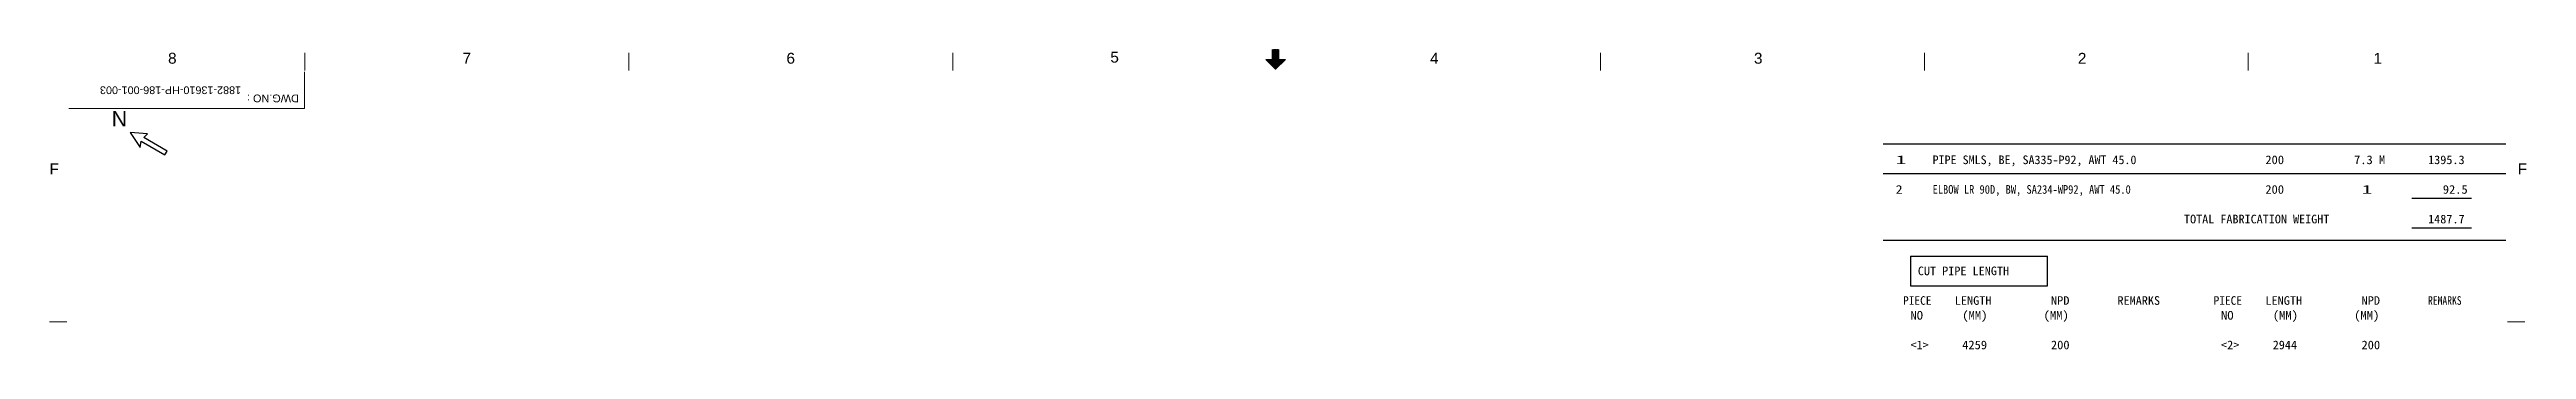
# Model space of a CAD drawing. Header units: inches. Extents: x 18 to 823, y 11 to 584.
# Drawn here: x 19 to 823, y 487 to 584 of the extents above; entities that cross this region are included whole.
import ezdxf
from ezdxf.enums import TextEntityAlignment as Align

# ---------------------------------------------------------------- set-up
doc = ezdxf.new("R2010")
doc.units = ezdxf.units.IN
doc.header["$MEASUREMENT"] = 0
for name, color, linetype in [('BG 0 -1', 7, 'Continuous'), ('FRAME', 7, 'Continuous'), ('MATLIST', 7, 'Continuous')]:
    doc.layers.add(name, color=color, linetype=linetype)
doc.styles.add('Arial', font='arial.ttf')
doc.styles.add('txt.shx', font='txt')

msp = doc.modelspace()

# ---------------------------------------------------------------- texts
at = {"layer": 'BG 0 -1', "color": 7, "style": 'Arial', "width": 1.008516}
for s, p in [('8', (58.68, 581.12)), ('7', (154.26, 581.12)), ('6', (259.39, 581.12)), ('5', (364.51, 581.46)), ('4', (468.28, 581.12)), ('3', (573.41, 581.12)), ('2', (678.53, 581.12)), ('1', (774.48, 581.1))]:
    msp.add_text(s, height=3.54, dxfattribs=at).set_placement(p, align=Align.MIDDLE)
at = {"layer": 'BG 0 -1', "color": 4, "style": 'Arial', "width": 1.010263}
msp.add_text('DWG.NO : ', height=2.5, rotation=180, dxfattribs=at).set_placement((99.75, 568.1), align=Align.MIDDLE_LEFT)
at = {"layer": 'BG 0 -1', "color": 7, "style": 'Arial', "width": 0.993934}
for p in [(18.84, 543.5), (819.94, 543.5)]:
    msp.add_text('F', height=3.54, dxfattribs=at).set_placement(p)
at = {"layer": 'FRAME', "color": 2, "style": 'Arial', "width": 1.003968}
msp.add_text('1882-13610-HP-186-001-003', height=2.5, rotation=180, dxfattribs=at).set_placement((81, 572))
at = {"layer": 'FRAME', "color": 2, "style": 'Arial', "width": 0.992063}
msp.add_text('N', height=5, dxfattribs=at).set_placement((39, 559))
at = {"layer": 'MATLIST', "color": 2, "style": 'txt.shx'}
for s, width, p in [('1', 1.830635, (618, 546.8)), ('PIPE SMLS, BE, SA335-P92, AWT 45.0', 1.021573, (630, 546.8)), ('200', 1.059841, (738, 546.8)), ('7.3 M', 1.059009, (766.8, 546.8)), ('1395.3', 1.03956, (790.8, 546.8)), ('2', 1.184529, (618, 537.2)), ('ELBOW LR 90D, BW, SA234-WP92, AWT 45.0', 0.888645, (630, 537.2)), ('200', 1.059841, (738, 537.2)), ('1', 1.830635, (769.2, 537.2)), ('92.5', 1.059088, (795.6, 537.2)), ('TOTAL FABRICATION WEIGHT', 1.031985, (711.6, 527.6)), ('1487.7', 1.03956, (790.8, 527.6)), ('CUT PIPE LENGTH', 1.036836, (625.2, 510.8)), ('PIECE', 0.970054, (620.4, 501.2)), ('NO', 1.075844, (622.8, 496.4)), ('LENGTH', 1.043763, (637.2, 501.2)), ('(MM)', 1.078767, (639.6, 496.4)), ('(MM)', 1.078767, (666, 496.4)), ('NPD', 1.053223, (668.4, 501.2)), ('REMARKS', 1.037113, (690, 501.2)), ('PIECE', 0.970054, (721.2, 501.2)), ('NO', 1.075844, (723.6, 496.4)), ('LENGTH', 1.043763, (738, 501.2)), ('(MM)', 1.078767, (740.4, 496.4)), ('(MM)', 1.078767, (766.8, 496.4)), ('NPD', 1.053223, (769.2, 501.2)), ('REMARKS', 0.816089, (790.8, 501.2)), ('<1>', 1.04131, (622.8, 486.8)), ('4259', 1.059841, (639.6, 486.8)), ('200', 1.059841, (668.4, 486.8)), ('<2>', 1.04131, (723.6, 486.8)), ('2944', 1.032666, (740.4, 486.8)), ('200', 1.059841, (769.2, 486.8))]:
    msp.add_text(s, height=2.8, dxfattribs=dict(at, width=width)).set_placement(p)

# ---------------------------------------------------------------- linework, layer by layer
at = {"layer": 'BG 0 -1', "color": 7, "linetype": 'Continuous', "lineweight": 9}
for p, q in [((101.7, 577.17), (101.7, 582.83)), ((206.83, 577.17), (206.83, 582.83)), ((311.95, 577.17), (311.95, 582.83)), ((413.57, 580.74), (415.69, 580.74)), ((416.76, 577.55), (413.57, 580.74)), ((413.59, 580.74), (416.76, 577.56)), ((413.71, 580.74), (416.83, 577.62)), ((413.84, 580.74), (416.89, 577.68)), ((413.96, 580.74), (416.95, 577.75)), ((414.09, 580.74), (417.01, 577.81)), ((414.21, 580.74), (417.08, 577.87)), ((414.34, 580.74), (417.14, 577.93)), ((414.46, 580.74), (417.2, 578)), ((414.59, 580.74), (417.26, 578.06)), ((414.71, 580.74), (417.33, 578.12)), ((414.84, 580.74), (417.39, 578.18)), ((414.96, 580.74), (417.45, 578.25)), ((415.09, 580.74), (417.51, 578.31)), ((415.21, 580.74), (417.58, 578.37)), ((415.34, 580.74), (417.64, 578.44)), ((415.46, 580.74), (417.7, 578.5)), ((415.59, 580.74), (417.76, 578.56)), ((415.69, 580.74), (415.69, 583.92)), ((415.69, 583.88), (417.82, 581.76)), ((415.69, 583.75), (417.82, 581.63)), ((415.69, 583.63), (417.82, 581.51)), ((415.69, 583.5), (417.82, 581.38)), ((415.69, 583.38), (417.82, 581.26)), ((415.69, 583.25), (417.82, 581.13)), ((415.69, 583.13), (417.82, 581.01)), ((415.69, 583), (417.82, 580.88)), ((415.69, 582.88), (417.82, 580.76)), ((415.69, 582.75), (418.83, 579.62)), ((415.69, 582.63), (418.76, 579.56)), ((415.69, 582.5), (418.7, 579.5)), ((415.69, 582.38), (418.64, 579.44)), ((415.69, 582.25), (418.58, 579.37)), ((415.69, 582.13), (418.51, 579.31)), ((415.69, 582), (418.45, 579.25)), ((415.69, 581.88), (418.39, 579.19)), ((415.69, 581.75), (418.33, 579.12)), ((415.69, 581.63), (418.26, 579.06)), ((415.69, 581.5), (418.2, 579)), ((415.69, 581.38), (418.14, 578.94)), ((415.69, 581.25), (418.08, 578.87)), ((415.69, 581.13), (418.01, 578.81)), ((415.69, 581), (417.95, 578.75)), ((415.69, 580.88), (417.89, 578.69)), ((415.69, 580.75), (417.83, 578.62)), ((415.78, 583.92), (417.82, 581.88)), ((415.91, 583.92), (417.82, 582.01)), ((416.03, 583.92), (417.82, 582.13)), ((416.16, 583.92), (417.82, 582.26)), ((416.28, 583.92), (417.82, 582.38)), ((416.41, 583.92), (417.82, 582.51)), ((416.53, 583.92), (417.82, 582.63)), ((416.66, 583.92), (417.82, 582.76)), ((416.76, 577.56), (416.76, 583.22)), ((419.94, 580.74), (416.76, 577.55)), ((416.78, 583.92), (417.82, 582.88)), ((416.91, 583.92), (417.82, 583.01)), ((417.03, 583.92), (417.82, 583.13)), ((417.16, 583.92), (417.82, 583.26)), ((417.28, 583.92), (417.82, 583.38)), ((417.41, 583.92), (417.82, 583.51)), ((417.53, 583.92), (417.82, 583.63)), ((417.66, 583.92), (417.82, 583.76)), ((417.78, 583.92), (417.82, 583.88)), ((417.82, 580.74), (417.82, 583.92)), ((417.82, 580.74), (419.94, 580.74)), ((417.84, 580.74), (418.89, 579.69)), ((417.96, 580.74), (418.95, 579.75)), ((418.09, 580.74), (419.01, 579.81)), ((418.21, 580.74), (419.08, 579.87)), ((418.34, 580.74), (419.14, 579.94)), ((418.46, 580.74), (419.2, 580)), ((418.59, 580.74), (419.26, 580.06)), ((418.71, 580.74), (419.33, 580.12)), ((418.84, 580.74), (419.39, 580.19)), ((418.96, 580.74), (419.45, 580.25)), ((419.09, 580.74), (419.51, 580.31)), ((419.21, 580.74), (419.58, 580.37)), ((419.34, 580.74), (419.64, 580.44)), ((419.46, 580.74), (419.7, 580.5)), ((419.59, 580.74), (419.76, 580.56)), ((419.71, 580.74), (419.83, 580.62)), ((419.84, 580.74), (419.89, 580.69)), ((522.2, 577.17), (522.2, 582.83)), ((627.33, 577.17), (627.33, 582.83)), ((732.45, 577.17), (732.45, 582.83)), ((101.53, 564.78), (101.53, 576.75)), ((101.53, 564.78), (25.11, 564.78)), ((24.49, 495.71), (18.83, 495.71)), ((816.56, 495.71), (822.22, 495.71))]:
    msp.add_line(p, q, dxfattribs=at)
at = {"layer": 'FRAME', "color": 2, "linetype": 'Continuous', "lineweight": 30}
for p, q in [((45, 557), (48.2, 552.2)), ((50.6, 556.6), (45, 557)), ((49.4, 555.4), (50.6, 556.6)), ((57, 551), (49.4, 555.4)), ((48.2, 552.2), (48.6, 554.2)), ((48.6, 554.2), (56.2, 549.8)), ((56.2, 549.8), (57, 551))]:
    msp.add_line(p, q, dxfattribs=at)
at = {"layer": 'MATLIST', "color": 2, "linetype": 'Continuous', "lineweight": 30}
for p, q in [((614, 553.4), (816, 553.4)), ((614, 543.8), (816, 543.8)), ((785.5, 535.8), (804.9, 535.8)), ((785.5, 526.2), (804.9, 526.2)), ((614, 522.2), (816, 522.2)), ((622.8, 517), (667.3, 517)), ((622.8, 517), (622.8, 507.4)), ((667.3, 507.4), (667.3, 517)), ((622.8, 507.4), (667.3, 507.4))]:
    msp.add_line(p, q, dxfattribs=at)

msp.set_redraw_order([(e.dxf.handle, doc.entitydb.next_handle()) for e in msp.query("TEXT MTEXT ATTDEF DIMENSION ARC_DIMENSION")])  # texts and dimensions are drawn at this point

doc.saveas('drawing.dxf')
